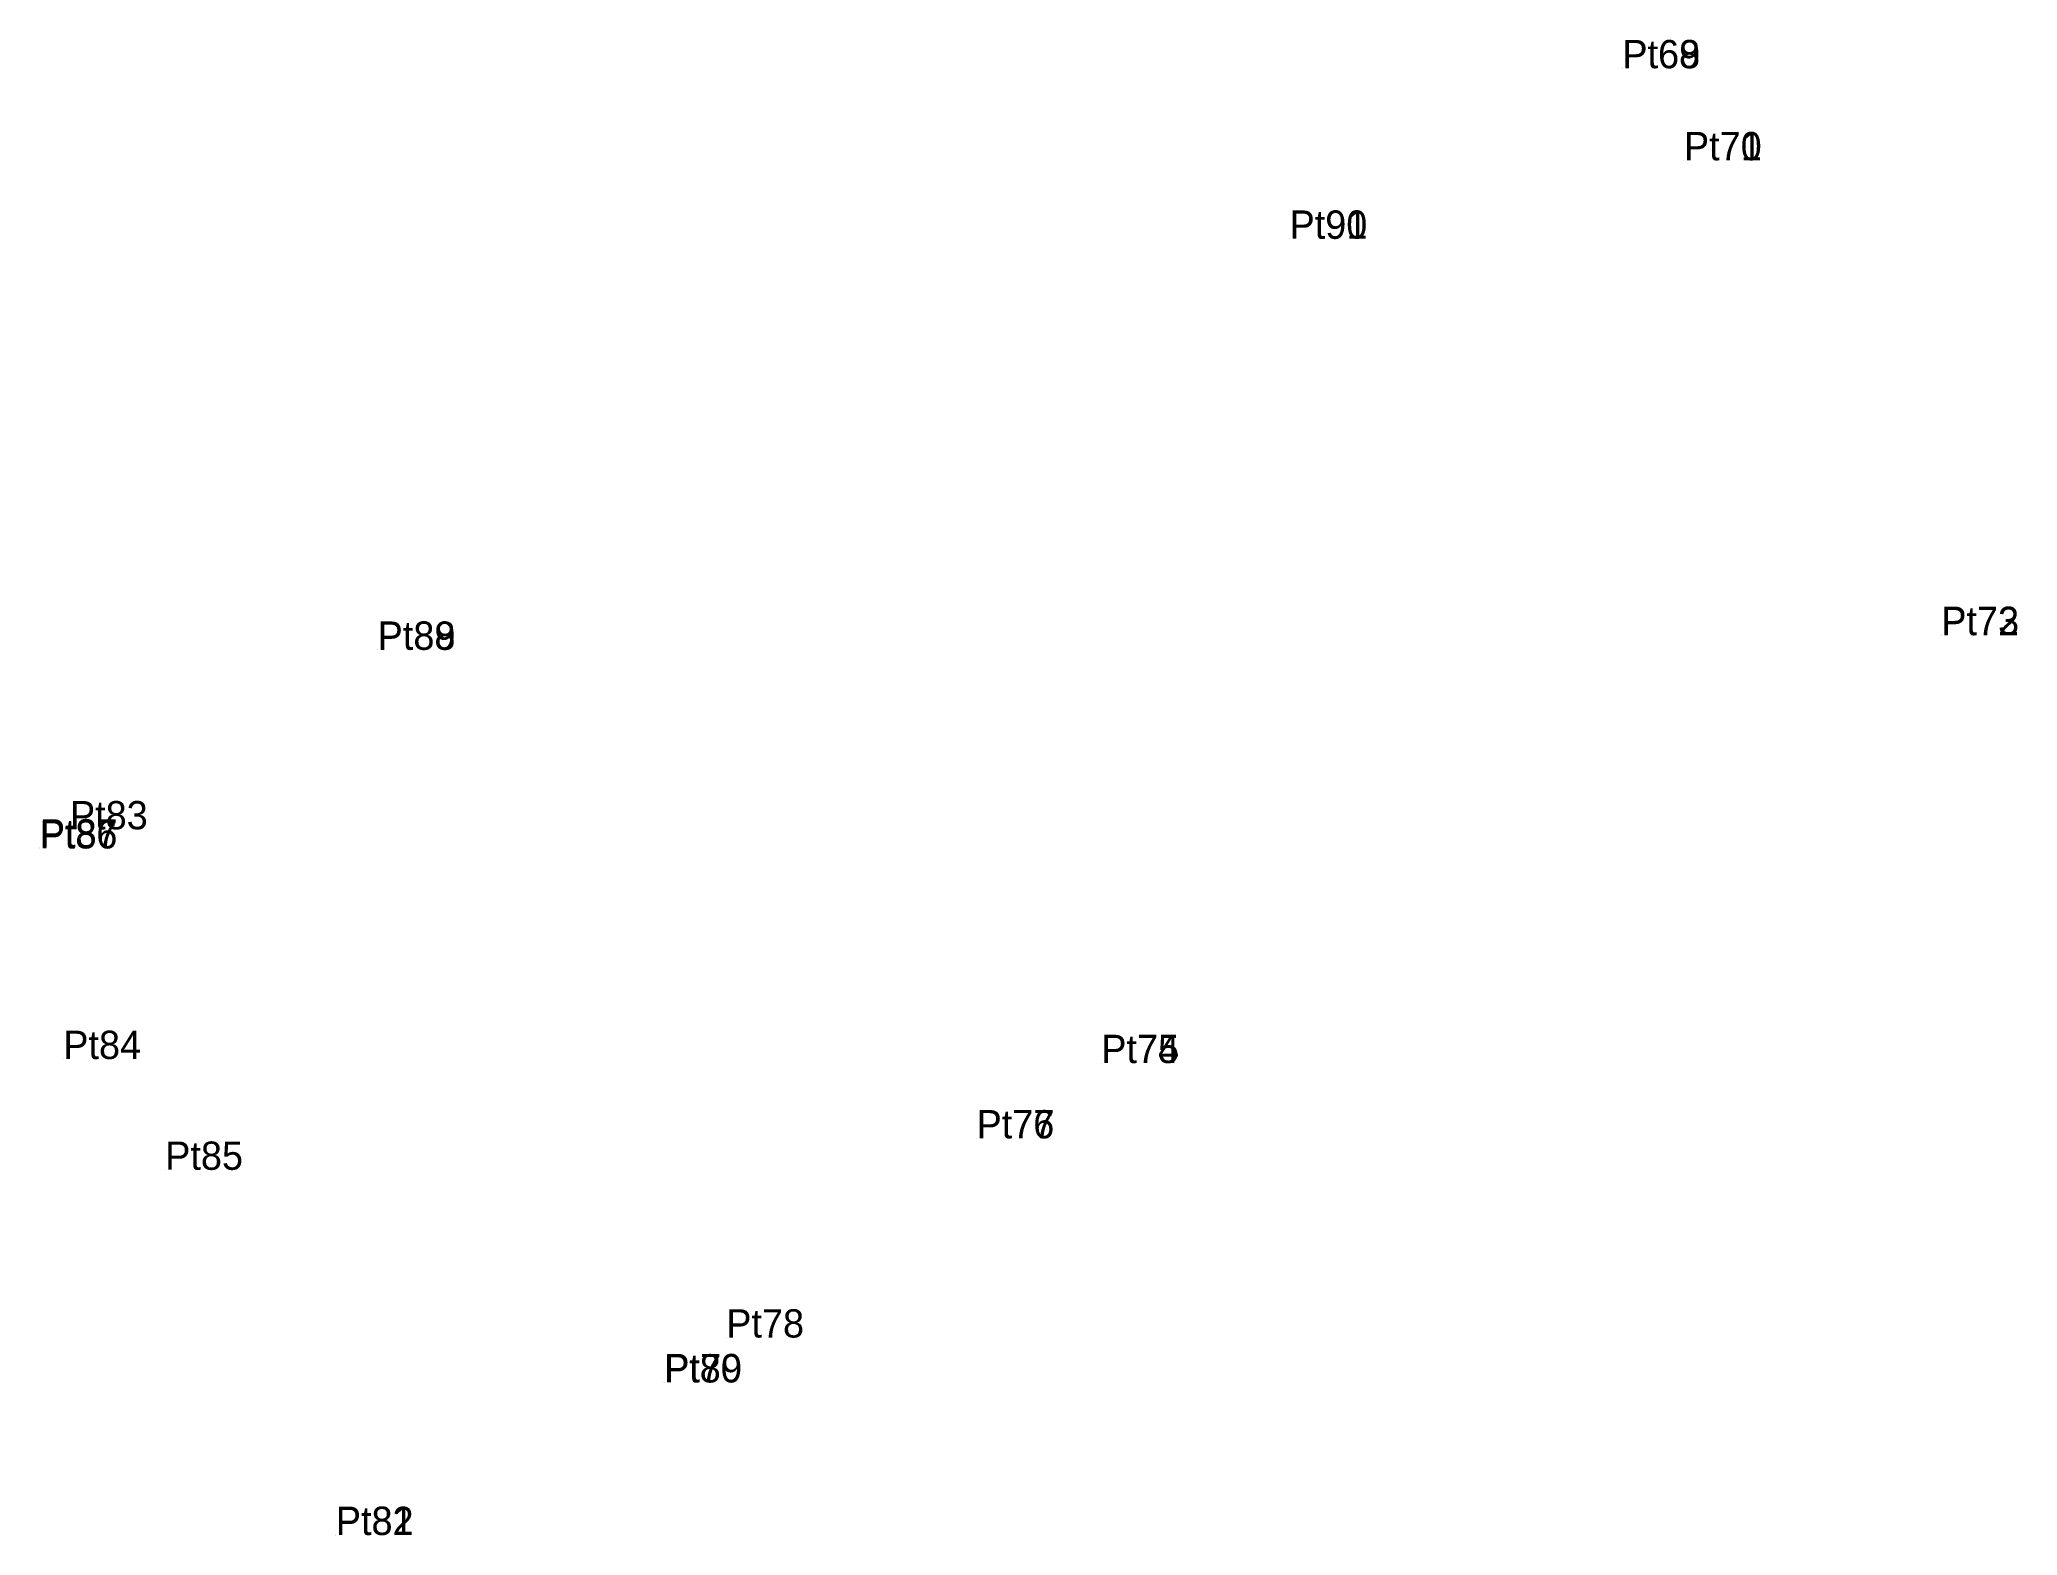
# Model space of a CAD drawing. Extents: x 549210 to 552524, y 1837658 to 1841724.
# Drawn here: x 551067.2 to 551130.1, y 1838528.4 to 1838576 of the extents above; entities that cross this region are included whole.
import ezdxf

# ---------------------------------------------------------------- set-up
doc = ezdxf.new("R2010")
doc.units = 0
doc.layers.add('Level 12', color=7, linetype='Continuous')
doc.layers.add('Level 7', color=7, linetype='Continuous')

msp = doc.modelspace()

# ---------------------------------------------------------------- texts
at = {"layer": 'Level 12'}
for s, p in [('Pt68', (551117.567, 1838575.104)), ('Pt69', (551117.572, 1838575.104)), ('Pt70', (551119.529, 1838572.176)), ('Pt71', (551119.53, 1838572.175)), ('Pt90', (551106.982, 1838569.68)), ('Pt91', (551106.984, 1838569.676)), ('Pt72', (551127.714, 1838557.062)), ('Pt73', (551127.717, 1838557.071)), ('Pt89', (551077.973, 1838556.6)), ('Pt88', (551077.973, 1838556.596)), ('Pt83', (551068.184, 1838550.885)), ('Pt86', (551067.218, 1838550.276)), ('Pt87', (551067.229, 1838550.308)), ('Pt84', (551067.971, 1838543.577)), ('Pt75', (551100.992, 1838543.447)), ('Pt74', (551100.995, 1838543.447)), ('Pt76', (551097.023, 1838541.051)), ('Pt77', (551097.028, 1838541.051)), ('Pt85', (551071.214, 1838540.05)), ('Pt78', (551089.063, 1838534.713)), ('Pt80', (551087.082, 1838533.283)), ('Pt79', (551087.093, 1838533.292)), ('Pt82', (551076.641, 1838528.428)), ('Pt81', (551076.642, 1838528.434))]:
    msp.add_text(s, height=0.9, dxfattribs=at).set_placement(p)

# ---------------------------------------------------------------- linework, layer by layer
at = {"layer": 'Level 7'}
for p, q in [((551117.567, 1838575.104), (551117.567, 1838575.104)), ((551117.572, 1838575.104), (551117.572, 1838575.104)), ((551119.529, 1838572.176), (551119.529, 1838572.176)), ((551119.53, 1838572.175), (551119.53, 1838572.175)), ((551106.982, 1838569.68), (551106.982, 1838569.68)), ((551106.984, 1838569.676), (551106.984, 1838569.676)), ((551127.714, 1838557.062), (551127.714, 1838557.062)), ((551127.717, 1838557.071), (551127.717, 1838557.071)), ((551077.973, 1838556.6), (551077.973, 1838556.6)), ((551077.973, 1838556.596), (551077.973, 1838556.596)), ((551068.184, 1838550.885), (551068.184, 1838550.885)), ((551067.218, 1838550.276), (551067.218, 1838550.276)), ((551067.229, 1838550.308), (551067.229, 1838550.308)), ((551067.971, 1838543.577), (551067.971, 1838543.577)), ((551100.992, 1838543.447), (551100.992, 1838543.447)), ((551100.995, 1838543.447), (551100.995, 1838543.447)), ((551097.023, 1838541.051), (551097.023, 1838541.051)), ((551097.028, 1838541.051), (551097.028, 1838541.051)), ((551071.214, 1838540.05), (551071.214, 1838540.05)), ((551089.063, 1838534.713), (551089.063, 1838534.713)), ((551087.082, 1838533.283), (551087.082, 1838533.283)), ((551087.093, 1838533.292), (551087.093, 1838533.292)), ((551076.641, 1838528.428), (551076.641, 1838528.428)), ((551076.642, 1838528.434), (551076.642, 1838528.434))]:
    msp.add_line(p, q, dxfattribs=at)

msp.set_redraw_order([(e.dxf.handle, doc.entitydb.next_handle()) for e in msp.query("TEXT MTEXT ATTDEF DIMENSION ARC_DIMENSION")])  # texts and dimensions are drawn at this point

doc.saveas('drawing.dxf')
